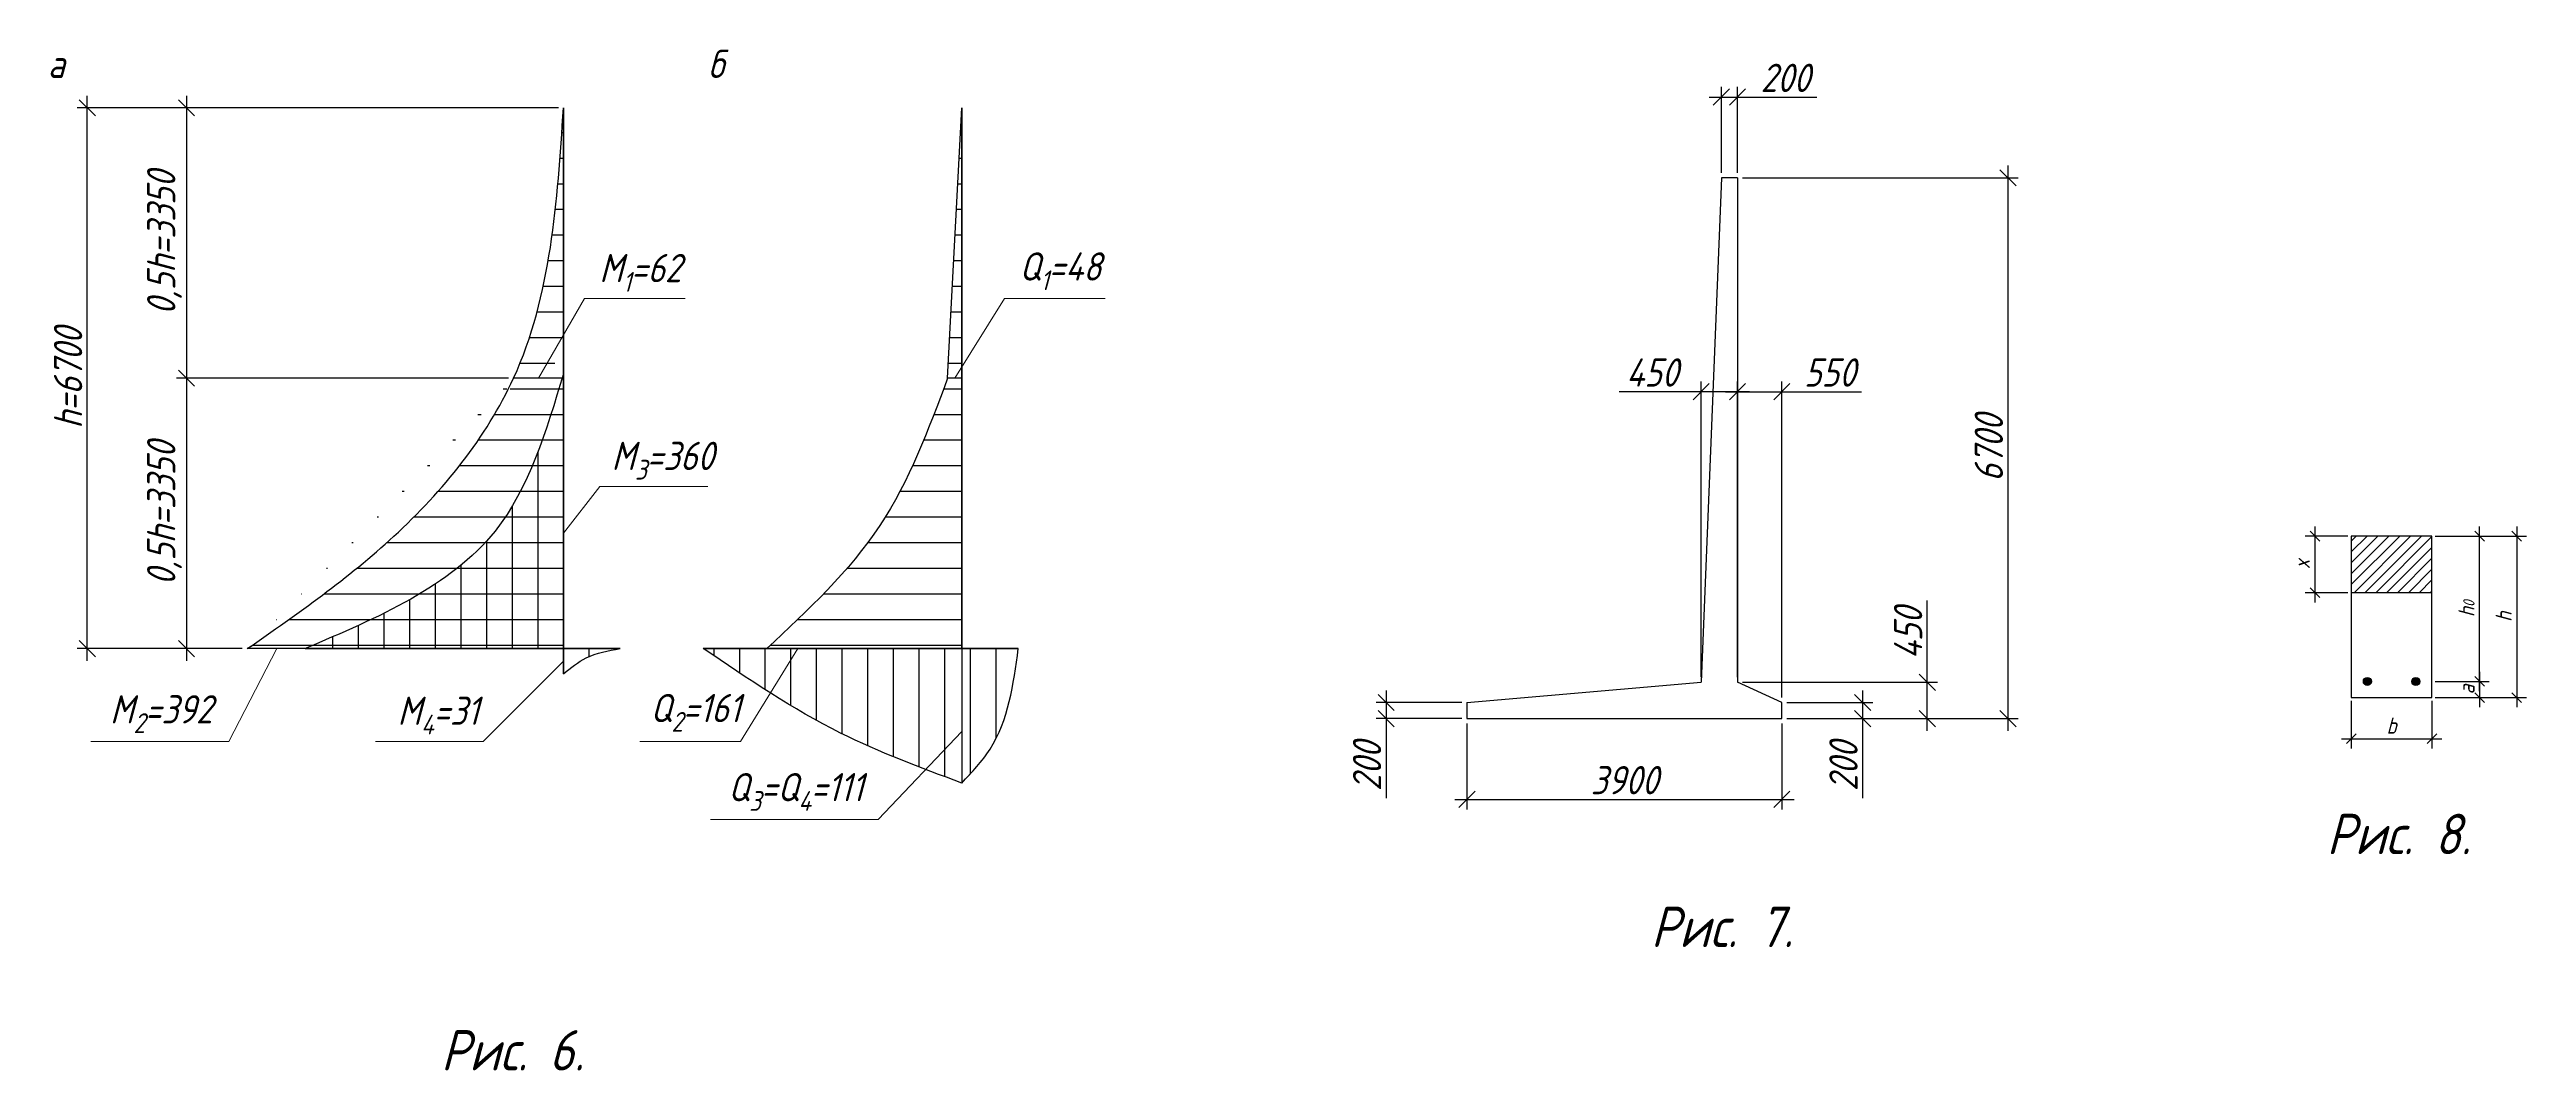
# Model space of a CAD drawing. Header units: millimetres. Extents: x -1004 to 900128, y -352756 to 107728.
# Drawn here: x 95748 to 126420, y -39 to 12608 of the extents above; entities that cross this region are included whole.
import ezdxf

# ---------------------------------------------------------------- set-up
doc = ezdxf.new("R2010")
doc.units = ezdxf.units.MM
doc.linetypes.add('ACAD_ISO02W100', pattern=[15, 12, -3])
for name, color, linetype, lineweight in [('basic', 95, 'Continuous', 30), ('hatch', 117, 'ACAD_ISO02W100', 25), ('hatching', 225, 'Continuous', 20), ('size', 45, 'Continuous', 20), ('text', 13, 'Continuous', 20), ('thick', 42, 'Continuous', 35), ('thin', 153, 'Continuous', 18)]:
    doc.layers.add(name, color=color, linetype=linetype, lineweight=lineweight)
doc.styles.add('Structures', font='isocpeur.ttf', dxfattribs={"width": 0.85, "oblique": 15})
doc.styles.add('structures 5', font='isocpeur.ttf', dxfattribs={"width": 0.85, "oblique": 15, "height": 5})
doc.dimstyles.new('structures 2.5', dxfattribs={"dimtxt": 2, "dimasz": 1.2, "dimexe": 1.2, "dimexo": 0.4, "dimtad": 1, "dimtxsty": 'Structures', "dimblk": 'OBLIQUE', "dimcen": 2.5, "dimdle": 1.2, "dimadec": 0, "dimazin": 0, "dimtfac": 1, "dimtmove": 0, "dimatfit": 3, "dimfxl": 1, "dimarcsym": 0})
doc.dimstyles.new('structures 3.5', dxfattribs={"dimtxt": 3.5, "dimasz": 2, "dimexe": 1.25, "dimexo": 0.625, "dimtad": 1, "dimtxsty": 'Structures', "dimblk": 'OBLIQUE', "dimcen": 2.5, "dimdle": 1.5, "dimadec": 0, "dimazin": 0, "dimtfac": 1, "dimtmove": 0, "dimatfit": 3, "dimfxl": 1, "dimarcsym": 0})
pattern_1 = [(90, (6863.791802415362, 151.3693740683375), (-317.5, 0), [])]

# ---------------------------------------------------------------- blocks, each defined once
blk = doc.blocks.new('_Oblique')
at = {"color": 0, "linetype": 'ByBlock', "lineweight": -2}
blk.add_line((-0.5, -0.5), (0.5, 0.5), dxfattribs=at)
blk = doc.blocks.new('*D57')
at = {"layer": 'Defpoints', "color": 0, "transparency": 16777216}
for p in [(96214.92317292208, 11886.8180392996), (102112.0523608328, 11886.8180392996), (98197.05236083278, 5186.818039299595)]:
    blk.add_point(p, dxfattribs=at)
at = {"layer": 'size', "color": 0, "lineweight": -2, "transparency": 16777216}
for p, q in [((96214.92317292208, 5036.818039299594), (96214.92317292208, 12036.8180392996)), ((102049.5523608328, 11886.8180392996), (96089.92317292208, 11886.8180392996)), ((98134.55236083278, 5186.818039299595), (96089.92317292208, 5186.818039299594))]:
    blk.add_line(p, q, dxfattribs=at)
at = {"layer": 'size', "color": 0, "lineweight": -2, "transparency": 16777216, "xscale": 200, "yscale": 200, "zscale": 200}
for p, rotation in [((96214.92317292208, 11886.8180392996), 90), ((96214.92317292208, 5186.818039299594), 270)]:
    blk.add_blockref('_Oblique', p, dxfattribs=dict(at, rotation=rotation))
at = {"layer": 'size', "color": 0, "transparency": 16777216, "insert": (95977.42317292206, 8536.818039299567), "char_height": 350, "attachment_point": 5, "rotation": 90, "style": 'Structures'}
blk.add_mtext('h=6700', dxfattribs=at)
blk = doc.blocks.new('*D58')
at = {"layer": 'Defpoints', "color": 0, "transparency": 16777216}
for p in [(102112.0523608328, 11886.8180392996), (97443.79180241568, 8536.818039299596), (101494.0523608328, 8536.818039299596)]:
    blk.add_point(p, dxfattribs=at)
at = {"layer": 'size', "color": 0, "lineweight": -2, "transparency": 16777216}
for p, q in [((97443.79180241568, 12036.8180392996), (97443.79180241568, 8386.818039299596)), ((102049.5523608328, 11886.8180392996), (97318.79180241568, 11886.8180392996)), ((101431.5523608328, 8536.818039299596), (97318.79180241568, 8536.818039299596))]:
    blk.add_line(p, q, dxfattribs=at)
at = {"layer": 'size', "color": 0, "lineweight": -2, "transparency": 16777216, "xscale": 200, "yscale": 200, "zscale": 200}
for p, rotation in [((97443.79180241568, 11886.8180392996), 90), ((97443.79180241568, 8536.818039299596), 270)]:
    blk.add_blockref('_Oblique', p, dxfattribs=dict(at, rotation=rotation))
at = {"layer": 'size', "color": 0, "transparency": 16777216, "insert": (97171.29180241567, 10211.81803929957), "char_height": 350, "attachment_point": 5, "rotation": 90, "style": 'Structures'}
blk.add_mtext('0,5h=3350', dxfattribs=at)
blk = doc.blocks.new('*D59')
at = {"layer": 'Defpoints', "color": 0, "transparency": 16777216}
for p in [(98033.79180241548, 8536.818039299595), (97443.79180241565, 5186.818039299595), (98197.05236083278, 5186.818039299595)]:
    blk.add_point(p, dxfattribs=at)
at = {"layer": 'size', "color": 0, "lineweight": -2, "transparency": 16777216}
for p, q in [((97443.79180241565, 8686.818039299595), (97443.79180241565, 5036.818039299595)), ((97971.29180241548, 8536.818039299595), (97318.79180241565, 8536.818039299595)), ((98134.55236083278, 5186.818039299595), (97318.79180241565, 5186.818039299595))]:
    blk.add_line(p, q, dxfattribs=at)
at = {"layer": 'size', "color": 0, "lineweight": -2, "transparency": 16777216, "xscale": 200, "yscale": 200, "zscale": 200}
for p, rotation in [((97443.79180241565, 8536.818039299595), 90), ((97443.79180241565, 5186.818039299595), 270)]:
    blk.add_blockref('_Oblique', p, dxfattribs=dict(at, rotation=rotation))
at = {"layer": 'size', "color": 0, "transparency": 16777216, "insert": (97171.29180241564, 6861.818039299565), "char_height": 350, "attachment_point": 5, "rotation": 90, "style": 'Structures'}
blk.add_mtext('0,5h=3350', dxfattribs=at)
blk = doc.blocks.new('*D60')
at = {"layer": 'Defpoints', "color": 0, "transparency": 16777216}
for p in [(117200.0000000001, 4520.000000000002), (117200.0000000001, 4320.000000000002), (118200.0000000001, 4320.000000000002)]:
    blk.add_point(p, dxfattribs=at)
at = {"layer": 'size', "color": 0, "lineweight": -2, "transparency": 16777216}
for p, q in [((118200.0000000001, 4670.000000000002), (118200.0000000001, 4320.000000000002)), ((117262.5000000001, 4520.000000000002), (118325.0000000001, 4520.000000000002)), ((117262.5000000001, 4320.000000000002), (118325.0000000001, 4320.000000000002)), ((118200.0000000001, 4320.000000000002), (118200.0000000001, 3335.967782649109))]:
    blk.add_line(p, q, dxfattribs=at)
at = {"layer": 'size', "color": 0, "lineweight": -2, "transparency": 16777216, "xscale": 200, "yscale": 200, "zscale": 200}
for p, rotation in [((118200.0000000001, 4520.000000000002), 90), ((118200.0000000001, 4320.000000000002), 270)]:
    blk.add_blockref('_Oblique', p, dxfattribs=dict(at, rotation=rotation))
at = {"layer": 'size', "color": 0, "transparency": 16777216, "insert": (117962.5, 3727.983891324521), "char_height": 350, "attachment_point": 5, "rotation": 90, "style": 'Structures'}
blk.add_mtext('200', dxfattribs=at)
blk = doc.blocks.new('*D61')
at = {"layer": 'Defpoints', "color": 0, "transparency": 16777216}
for p in [(113300, 4320), (117200, 4320), (117200, 3320)]:
    blk.add_point(p, dxfattribs=at)
at = {"layer": 'size', "color": 0, "lineweight": -2, "transparency": 16777216}
for p, q in [((113300, 4257.5), (113300, 3195)), ((117200, 4257.5), (117200, 3195)), ((113150, 3320), (117350, 3320))]:
    blk.add_line(p, q, dxfattribs=at)
at = {"layer": 'size', "color": 0, "lineweight": -2, "transparency": 16777216, "xscale": 200, "yscale": 200, "zscale": 200, "rotation": 180}
blk.add_blockref('_Oblique', (113300, 3320), dxfattribs=at)
at = {"layer": 'size', "color": 0, "lineweight": -2, "transparency": 16777216, "xscale": 200, "yscale": 200, "zscale": 200}
blk.add_blockref('_Oblique', (117200, 3320), dxfattribs=at)
at = {"layer": 'size', "color": 0, "transparency": 16777216, "insert": (115250, 3557.5), "char_height": 350, "attachment_point": 5, "style": 'Structures'}
blk.add_mtext('3900', dxfattribs=at)
blk = doc.blocks.new('*D62')
at = {"layer": 'Defpoints', "color": 0, "transparency": 16777216}
for p in [(112300.0000000001, 4320.000000000001), (113300.0000000001, 4520.000000000002), (113300.0000000001, 4320.000000000002)]:
    blk.add_point(p, dxfattribs=at)
at = {"layer": 'size', "color": 0, "lineweight": -2, "transparency": 16777216}
for p, q in [((112300.0000000001, 4670.000000000001), (112300.0000000001, 4320.000000000001)), ((113237.5000000001, 4520.000000000002), (112175.0000000001, 4520.000000000001)), ((113237.5000000001, 4320.000000000002), (112175.0000000001, 4320.000000000001)), ((112300.0000000001, 4320.000000000001), (112300.0000000001, 3335.967782649108))]:
    blk.add_line(p, q, dxfattribs=at)
at = {"layer": 'size', "color": 0, "lineweight": -2, "transparency": 16777216, "xscale": 200, "yscale": 200, "zscale": 200}
for p, rotation in [((112300.0000000001, 4520.000000000001), 90), ((112300.0000000001, 4320.000000000001), 270)]:
    blk.add_blockref('_Oblique', p, dxfattribs=dict(at, rotation=rotation))
at = {"layer": 'size', "color": 0, "transparency": 16777216, "insert": (112062.5, 3727.983891324522), "char_height": 350, "attachment_point": 5, "rotation": 90, "style": 'Structures'}
blk.add_mtext('200', dxfattribs=at)
blk = doc.blocks.new('*D63')
at = {"layer": 'Defpoints', "color": 0, "transparency": 16777216}
for p in [(116650.0000000001, 4770.000000000002), (119000.0000000001, 4770.000000000003), (117200.0000000001, 4320.000000000002)]:
    blk.add_point(p, dxfattribs=at)
at = {"layer": 'size', "color": 0, "lineweight": -2, "transparency": 16777216}
for p, q in [((119000.0000000001, 4770.000000000003), (119000.0000000001, 5783.782217350895)), ((116712.5000000001, 4770.000000000002), (119125.0000000001, 4770.000000000003)), ((119000.0000000001, 4170.000000000002), (119000.0000000001, 4770.000000000003)), ((117262.5000000001, 4320.000000000002), (119125.0000000001, 4320.000000000002))]:
    blk.add_line(p, q, dxfattribs=at)
at = {"layer": 'size', "color": 0, "lineweight": -2, "transparency": 16777216, "xscale": 200, "yscale": 200, "zscale": 200}
for p, rotation in [((119000.0000000001, 4770.000000000003), 90), ((119000.0000000001, 4320.000000000002), 270)]:
    blk.add_blockref('_Oblique', p, dxfattribs=dict(at, rotation=rotation))
at = {"layer": 'size', "color": 0, "transparency": 16777216, "insert": (118762.5, 5376.891108675414), "char_height": 350, "attachment_point": 5, "rotation": 90, "style": 'Structures'}
blk.add_mtext('450', dxfattribs=at)
blk = doc.blocks.new('*D64')
at = {"layer": 'Defpoints', "color": 0, "transparency": 16777216}
for p in [(116650.0000000001, 11020), (120000.0000000001, 11020.00000000001), (117200.0000000001, 4320.000000000002)]:
    blk.add_point(p, dxfattribs=at)
at = {"layer": 'size', "color": 0, "lineweight": -2, "transparency": 16777216}
for p, q in [((120000.0000000001, 4170.000000000002), (120000.0000000001, 11170.00000000001)), ((116712.5000000001, 11020), (120125.0000000001, 11020.00000000001)), ((117262.5000000001, 4320.000000000002), (120125.0000000001, 4320.000000000002))]:
    blk.add_line(p, q, dxfattribs=at)
at = {"layer": 'size', "color": 0, "lineweight": -2, "transparency": 16777216, "xscale": 200, "yscale": 200, "zscale": 200}
for p, rotation in [((120000.0000000001, 11020.00000000001), 90), ((120000.0000000001, 4320.000000000002), 270)]:
    blk.add_blockref('_Oblique', p, dxfattribs=dict(at, rotation=rotation))
at = {"layer": 'size', "color": 0, "transparency": 16777216, "insert": (119762.5, 7669.999999999968), "char_height": 350, "attachment_point": 5, "rotation": 90, "style": 'Structures'}
blk.add_mtext('6700', dxfattribs=at)
blk = doc.blocks.new('*D65')
at = {"layer": 'Defpoints', "color": 0, "transparency": 16777216}
for p in [(117200, 8370), (116650, 4770), (117200, 4520)]:
    blk.add_point(p, dxfattribs=at)
at = {"layer": 'size', "color": 0, "lineweight": -2, "transparency": 16777216}
for p, q in [((116500, 8370), (117200, 8370)), ((116650, 4832.5), (116650, 8495)), ((117200, 4582.5), (117200, 8495)), ((117200, 8370), (118184.0322173509, 8370))]:
    blk.add_line(p, q, dxfattribs=at)
at = {"layer": 'size', "color": 0, "lineweight": -2, "transparency": 16777216, "xscale": 200, "yscale": 200, "zscale": 200, "rotation": 180}
blk.add_blockref('_Oblique', (116650, 8370), dxfattribs=at)
at = {"layer": 'size', "color": 0, "lineweight": -2, "transparency": 16777216, "xscale": 200, "yscale": 200, "zscale": 200}
blk.add_blockref('_Oblique', (117200, 8370), dxfattribs=at)
at = {"layer": 'size', "color": 0, "transparency": 16777216, "insert": (117792.0161086755, 8607.5), "char_height": 350, "attachment_point": 5, "style": 'Structures'}
blk.add_mtext('550', dxfattribs=at)
blk = doc.blocks.new('*D66')
at = {"layer": 'Defpoints', "color": 0, "transparency": 16777216}
for p in [(116200, 8370), (116200, 4770), (116650, 4770)]:
    blk.add_point(p, dxfattribs=at)
at = {"layer": 'size', "color": 0, "lineweight": -2, "transparency": 16777216}
for p, q in [((116200, 8370), (115186.2177826491, 8370)), ((116200, 4832.5), (116200, 8495)), ((116800, 8370), (116200, 8370)), ((116650, 4832.5), (116650, 8495))]:
    blk.add_line(p, q, dxfattribs=at)
at = {"layer": 'size', "color": 0, "lineweight": -2, "transparency": 16777216, "xscale": 200, "yscale": 200, "zscale": 200, "rotation": 180}
blk.add_blockref('_Oblique', (116200, 8370), dxfattribs=at)
at = {"layer": 'size', "color": 0, "lineweight": -2, "transparency": 16777216, "xscale": 200, "yscale": 200, "zscale": 200}
blk.add_blockref('_Oblique', (116650, 8370), dxfattribs=at)
at = {"layer": 'size', "color": 0, "transparency": 16777216, "insert": (115593.1088913245, 8607.5), "char_height": 350, "attachment_point": 5, "style": 'Structures'}
blk.add_mtext('450', dxfattribs=at)
blk = doc.blocks.new('*D67')
at = {"layer": 'Defpoints', "color": 0, "transparency": 16777216}
for p in [(116650, 12020), (116450, 11020), (116650, 11020)]:
    blk.add_point(p, dxfattribs=at)
at = {"layer": 'size', "color": 0, "lineweight": -2, "transparency": 16777216}
for p, q in [((116300, 12020), (116650, 12020)), ((116450, 11082.5), (116450, 12145)), ((116650, 11082.5), (116650, 12145)), ((116650, 12020), (117634.0322173509, 12020))]:
    blk.add_line(p, q, dxfattribs=at)
at = {"layer": 'size', "color": 0, "lineweight": -2, "transparency": 16777216, "xscale": 200, "yscale": 200, "zscale": 200, "rotation": 180}
blk.add_blockref('_Oblique', (116450, 12020), dxfattribs=at)
at = {"layer": 'size', "color": 0, "lineweight": -2, "transparency": 16777216, "xscale": 200, "yscale": 200, "zscale": 200}
blk.add_blockref('_Oblique', (116650, 12020), dxfattribs=at)
at = {"layer": 'size', "color": 0, "transparency": 16777216, "insert": (117242.0161086755, 12257.5), "char_height": 350, "attachment_point": 5, "style": 'Structures'}
blk.add_mtext('200', dxfattribs=at)
blk = doc.blocks.new('*D68')
at = {"layer": 'Defpoints', "color": 0, "transparency": 16777216}
for p in [(124250, 4580), (125250, 4580), (125250, 4070)]:
    blk.add_point(p, dxfattribs=at)
at = {"layer": 'size', "color": 0, "lineweight": -2, "transparency": 16777216}
for p, q in [((124250, 4540), (124250, 3950)), ((125250, 4540), (125250, 3950)), ((124130, 4070), (125370, 4070))]:
    blk.add_line(p, q, dxfattribs=at)
at = {"layer": 'size', "color": 0, "lineweight": -2, "transparency": 16777216, "xscale": 120, "yscale": 120, "zscale": 120, "rotation": 180}
blk.add_blockref('_Oblique', (124250, 4070), dxfattribs=at)
at = {"layer": 'size', "color": 0, "lineweight": -2, "transparency": 16777216, "xscale": 120, "yscale": 120, "zscale": 120}
blk.add_blockref('_Oblique', (125250, 4070), dxfattribs=at)
at = {"layer": 'size', "color": 0, "transparency": 16777216, "insert": (124750, 4232.5), "char_height": 200, "attachment_point": 5, "style": 'Structures'}
blk.add_mtext('b', dxfattribs=at)
blk = doc.blocks.new('*D69')
at = {"layer": 'Defpoints', "color": 0, "transparency": 16777216}
for p in [(125250.0000000001, 4780.000000000002), (125250.0000000001, 4580.000000000002), (125840.0000000002, 4580.000000000002)]:
    blk.add_point(p, dxfattribs=at)
at = {"layer": 'size', "color": 0, "lineweight": -2, "transparency": 16777216}
for p, q in [((125290.0000000001, 4780.000000000002), (125960.0000000002, 4780.000000000002)), ((125840.0000000002, 4900.000000000002), (125840.0000000002, 4460.000000000002)), ((125290.0000000001, 4580.000000000002), (125960.0000000002, 4580.000000000002))]:
    blk.add_line(p, q, dxfattribs=at)
at = {"layer": 'size', "color": 0, "lineweight": -2, "transparency": 16777216, "xscale": 120, "yscale": 120, "zscale": 120}
for p, rotation in [((125840.0000000002, 4780.000000000002), 90), ((125840.0000000002, 4580.000000000002), 270)]:
    blk.add_blockref('_Oblique', p, dxfattribs=dict(at, rotation=rotation))
at = {"layer": 'size', "color": 0, "transparency": 16777216, "insert": (125677.5000000002, 4679.999999999965), "char_height": 200, "attachment_point": 5, "rotation": 90, "style": 'Structures'}
blk.add_mtext('a', dxfattribs=at)
blk = doc.blocks.new('*D70')
at = {"layer": 'Defpoints', "color": 0, "transparency": 16777216}
for p in [(125250.0000000001, 6580.000000000004), (125840.0000000004, 6580.000000000004), (125250.0000000001, 4780.000000000002)]:
    blk.add_point(p, dxfattribs=at)
at = {"layer": 'size', "color": 0, "lineweight": -2, "transparency": 16777216}
for p, q in [((125290.0000000001, 6580.000000000004), (125960.0000000004, 6580.000000000004)), ((125840.0000000004, 4660.000000000002), (125840.0000000004, 6700.000000000004)), ((125290.0000000001, 4780.000000000002), (125960.0000000004, 4780.000000000002))]:
    blk.add_line(p, q, dxfattribs=at)
at = {"layer": 'size', "color": 0, "lineweight": -2, "transparency": 16777216, "xscale": 120, "yscale": 120, "zscale": 120}
for p, rotation in [((125840.0000000004, 6580.000000000004), 90), ((125840.0000000004, 4780.000000000002), 270)]:
    blk.add_blockref('_Oblique', p, dxfattribs=dict(at, rotation=rotation))
at = {"layer": 'size', "color": 0, "transparency": 16777216, "insert": (125677.5000000003, 5679.999999999965), "char_height": 200, "attachment_point": 5, "rotation": 90, "style": 'Structures'}
blk.add_mtext('h{\\H0.7x;\\S^ 0;}', dxfattribs=at)
blk = doc.blocks.new('*D71')
at = {"layer": 'Defpoints', "color": 0, "transparency": 16777216}
for p in [(125250.0000000001, 6580.000000000004), (125250.0000000001, 4580.000000000004), (126300.0000000002, 4580.000000000004)]:
    blk.add_point(p, dxfattribs=at)
at = {"layer": 'size', "color": 0, "lineweight": -2, "transparency": 16777216}
for p, q in [((125290.0000000001, 6580.000000000004), (126420.0000000002, 6580.000000000004)), ((126300.0000000002, 6700.000000000004), (126300.0000000002, 4460.000000000004)), ((125290.0000000001, 4580.000000000004), (126420.0000000002, 4580.000000000004))]:
    blk.add_line(p, q, dxfattribs=at)
at = {"layer": 'size', "color": 0, "lineweight": -2, "transparency": 16777216, "xscale": 120, "yscale": 120, "zscale": 120}
for p, rotation in [((126300.0000000002, 6580.000000000004), 90), ((126300.0000000002, 4580.000000000004), 270)]:
    blk.add_blockref('_Oblique', p, dxfattribs=dict(at, rotation=rotation))
at = {"layer": 'size', "color": 0, "transparency": 16777216, "insert": (126137.5000000001, 5579.999999999967), "char_height": 200, "attachment_point": 5, "rotation": 90, "style": 'Structures'}
blk.add_mtext('h', dxfattribs=at)
blk = doc.blocks.new('*D72')
at = {"layer": 'Defpoints', "color": 0, "transparency": 16777216}
for p in [(124250.0000000001, 6580.000000000004), (123800.0000000002, 5880.000000000002), (124250.0000000001, 5880.000000000002)]:
    blk.add_point(p, dxfattribs=at)
at = {"layer": 'size', "color": 0, "lineweight": -2, "transparency": 16777216}
for p, q in [((124210.0000000001, 6580.000000000004), (123680.0000000002, 6580.000000000004)), ((123800.0000000002, 6700.000000000004), (123800.0000000002, 5760.000000000002)), ((124210.0000000001, 5880.000000000002), (123680.0000000002, 5880.000000000002))]:
    blk.add_line(p, q, dxfattribs=at)
at = {"layer": 'size', "color": 0, "lineweight": -2, "transparency": 16777216, "xscale": 120, "yscale": 120, "zscale": 120}
for p, rotation in [((123800.0000000002, 6580.000000000004), 90), ((123800.0000000002, 5880.000000000002), 270)]:
    blk.add_blockref('_Oblique', p, dxfattribs=dict(at, rotation=rotation))
at = {"layer": 'size', "color": 0, "transparency": 16777216, "insert": (123637.5000000001, 6229.999999999967), "char_height": 200, "attachment_point": 5, "rotation": 90, "style": 'Structures'}
blk.add_mtext('x', dxfattribs=at)

msp = doc.modelspace()

# ---------------------------------------------------------------- hatches: boundary and pattern name
at = {"layer": 'basic'}
h = msp.add_hatch(dxfattribs=at)
h.set_pattern_fill('ANSI31', color=256, scale=100, angle=315)
h.set_pattern_definition([(0, (6863.791802415362, 151.3693740683375), (8.526512829121202e-14, 317.5), [])])
edge = h.paths.add_edge_path()
edge.add_line((102112.0523608327, 8536.818039299593), (101494.0523608327, 8536.818039299593))
edge.add_spline(control_points=[(101494.0523608327, 8536.818039299593), (101157.8459123135, 7800.729523932707), (100116.7140027255, 6523.651580047463), (98821.49728032883, 5621.675357128196), (98197.05236083275, 5186.818039299593)], knot_values=[0, 0, 0, 9.094947017729282e-13, 2456.252634354829, 4742.864074920832, 4742.864074920832, 4742.864074920832, 4742.864074920832], degree=3, periodic=0)
edge.add_line((98197.05236083275, 5186.818039299593), (102112.0523608327, 5186.818039299593))
edge.add_line((102112.0523608327, 5186.818039299593), (102112.0523608327, 8536.818039299593))
edge = h.paths.add_edge_path()
edge.add_spline(control_points=[(102112.0523608327, 11886.81803929959), (102036.1912936499, 10722.25111304753), (101960.330226467, 9557.68418679547), (101494.0523608327, 8536.818039299593)], knot_values=[0, 0, 0, 0, 3406.526676836684, 3406.526676836684, 3406.526676836684, 3406.526676836684], degree=3, periodic=0)
edge.add_line((101494.0523608327, 8536.818039299593), (101803.0523608327, 8536.818039299593))
edge.add_line((101803.0523608327, 8536.818039299593), (102112.0523608327, 8825.58621349122))
edge.add_line((102112.0523608327, 8825.58621349122), (102112.0523608327, 11886.81803929959))
h = msp.add_hatch(dxfattribs=at)
h.set_pattern_fill('ANSI31', color=256, scale=100, angle=315)
h.set_pattern_definition([(0, (5233.791802415348, 151.3693740683375), (8.526512829121202e-14, 317.5), [])])
edge = h.paths.add_edge_path()
edge.add_line((107043.7918024154, 8536.818039299593), (106868.7918024154, 8536.818039299593))
edge.add_spline(control_points=[(106868.7918024154, 8536.818039299593), (106631.4133842152, 7899.979151504234), (106149.5212663985, 6607.158840902175), (105140.680857308, 5664.915510136685), (104628.7918024154, 5186.818039299592)], knot_values=[0, 0, 0, 0, 2009.443412837147, 4079.288038007142, 4079.288038007142, 4079.288038007142, 4079.288038007142], degree=3, periodic=0)
edge.add_line((104628.7918024154, 5186.818039299593), (107043.7918024154, 5186.818039299593))
edge.add_line((107043.7918024154, 5186.818039299593), (107043.7918024154, 8536.818039299593))
h.paths.add_polyline_path([(107043.7918024154, 11886.81803929959), (106868.7918024154, 8536.818039299593), (107043.7918024154, 8536.818039299593)])
h = msp.add_hatch(dxfattribs=at)
h.set_pattern_fill('ANSI31', color=256, scale=100, angle=45)
h.set_pattern_definition(pattern_1)
edge = h.paths.add_edge_path()
edge.add_line((102112.0523608327, 8536.818039299593), (102095.7975800059, 8536.818039299593))
edge.add_spline(control_points=[(102095.7975800059, 8536.81803929962), (101887.7363681975, 7845.982594334974), (101389.8091268398, 6241.728455457865), (99813.7057257469, 5570.698951042563), (98912.05236083275, 5186.818039299593)], knot_values=[53.91940055703866, 53.91940055703866, 53.91940055703866, 53.91940055703866, 2123.558099905938, 4890.400115360955, 4890.400115360955, 4890.400115360955, 4890.400115360955], degree=3, periodic=0)
edge.add_line((98912.05236083275, 5186.818039299593), (102112.0523608327, 5186.818039299593))
edge.add_line((102112.0523608327, 5186.818039299593), (102112.0523608327, 8536.818039299593))
h = msp.add_hatch(dxfattribs=at)
h.set_pattern_fill('ANSI31', color=256, scale=100, angle=45)
h.set_pattern_definition(pattern_1)
edge = h.paths.add_edge_path()
edge.add_spline(control_points=[(102112.0523608327, 4874.818039299593), (102202.3271994046, 4948.078944714975), (102406.6267689251, 5113.874549291273), (102666.8276828272, 5160.689459702003), (102812.0523608327, 5186.818039299593)], knot_values=[0, 0, 0, 0, 343.5251666801979, 777.4264100885371, 777.4264100885371, 777.4264100885371, 777.4264100885371], degree=3, periodic=0)
edge.add_line((102812.0523608327, 5186.818039299593), (102112.0523608327, 5186.818039299593))
edge.add_line((102112.0523608327, 5186.818039299593), (102112.0523608327, 4874.818039299593))
h = msp.add_hatch(dxfattribs=at)
h.set_pattern_fill('ANSI31', color=256, scale=100, angle=45)
h.set_pattern_definition([(90, (5233.791802415348, 151.3693740683375), (-317.5, 0), [])])
edge = h.paths.add_edge_path()
edge.add_line((104628.7918024154, 5186.818039299593), (103843.7918024154, 5186.818039299593))
edge.add_spline(control_points=[(103843.7918024154, 5186.818039299593), (104397.1680787511, 4812.269603517832), (105400.544255757, 4133.142229126719), (106535.0031659909, 3711.098590235409), (107043.7918024154, 3521.818039299593)], knot_values=[0, 0, 0, 0, 1995.736182874308, 3618.648335892401, 3618.648335892401, 3618.648335892401, 3618.648335892401], degree=3, periodic=0)
edge.add_line((107043.7918024154, 3521.818039299593), (107043.7918024154, 5186.818039299593))
edge.add_line((107043.7918024154, 5186.818039299593), (104628.7918024154, 5186.818039299593))
edge = h.paths.add_edge_path()
edge.add_spline(control_points=[(107043.7918024154, 3521.818039299593), (107170.4641812515, 3656.400624212487), (107597.0694728343, 4109.645786308747), (107683.2212014284, 4742.13473229089), (107743.7918024154, 5186.818039299593)], knot_values=[0, 0, 0, 0, 546.3728786334613, 1840.066187623786, 1840.066187623786, 1840.066187623786, 1840.066187623786], degree=3, periodic=0)
edge.add_line((107743.7918024154, 5186.818039299593), (107043.7918024154, 5186.818039299593))
edge.add_line((107043.7918024154, 5186.818039299593), (107043.7918024154, 3521.818039299593))
h = msp.add_hatch(color=256, dxfattribs=at)
h.dxf.hatch_style = 1
h.paths.add_polyline_path([(124450, 4830), (124450, 4780), (124500, 4780, 0.4142135623730951)])
h.paths.add_polyline_path([(124450, 4830, 0.4142135623730951), (124400, 4780), (124450, 4780)])
h.paths.add_polyline_path([(124450, 4780), (124400, 4780, 0.4142135623730951), (124450, 4730)])
h.paths.add_polyline_path([(124500, 4780), (124450, 4780), (124450, 4730, 0.4142135623730951)])
h = msp.add_hatch(color=256, dxfattribs=at)
h.dxf.hatch_style = 1
h.paths.add_polyline_path([(125050, 4830), (125050, 4780), (125100, 4780, 0.4142135623730951)])
h.paths.add_polyline_path([(125050, 4830, 0.4142135623730951), (125000, 4780), (125050, 4780)])
h.paths.add_polyline_path([(125050, 4780), (125000, 4780, 0.4142135623730951), (125050, 4730)])
h.paths.add_polyline_path([(125100, 4780), (125050, 4780), (125050, 4730, 0.4142135623730951)])
at = {"layer": 'hatching'}
h = msp.add_hatch(dxfattribs=at)
h.set_pattern_fill('ANSI31', color=256, scale=30)
h.set_pattern_definition([(45, (0, 0), (-67.35192090801866, 67.35192090801866), [])])
h.paths.add_polyline_path([(125250, 6580), (124250, 6580), (124250, 5880), (125250, 5880)])

# ---------------------------------------------------------------- linework, layer by layer
at = {"layer": 'basic'}
for p, q in [((106868.7918024154, 8536.818039299593), (107043.7918024154, 11886.81803929959)), ((116450, 11020), (116200, 4770)), ((116650, 11020), (116450, 11020)), ((116650, 11020), (116650, 4770)), ((102112.0523608327, 5186.818039299593), (102112.0523608327, 8590.818039299593)), ((102112.0523608327, 8536.818039299593), (101494.0523608327, 8536.818039299593)), ((107043.7918024154, 8536.818039299593), (106868.7918024154, 8536.818039299593)), ((125250, 6580), (124250, 6580)), ((124250, 6580), (124250, 4580)), ((125250, 4580), (125250, 6580)), ((102112.0523608327, 5186.818039299593), (98197.05236083275, 5186.818039299593)), ((102112.0523608327, 5186.818039299593), (102112.0523608327, 4874.818039299593)), ((107043.7918024154, 5186.818039299593), (104628.7918024154, 5186.818039299593)), ((107043.7918024154, 5186.818039299593), (107043.7918024154, 3521.818039299593)), ((113300, 4520), (116200, 4770)), ((117200, 4520), (116650, 4770)), ((113300, 4520), (113300, 4320)), ((113300, 4320), (117200, 4320)), ((117200, 4320), (117200, 4520)), ((124250, 4580), (125250, 4580))]:
    msp.add_line(p, q, dxfattribs=at)
for centre in [(124450, 4780), (125050, 4780)]:
    msp.add_circle(centre, 50, dxfattribs=at)
for points in [[(98197.05236083275, 5186.818039299593), (100011.3286625613, 6578.577135233107), (101494.0523608327, 8536.818039299593), (102112.0523608327, 11886.81803929959)], [(102112.0523608327, 8590.818039299593), (101264.1548134112, 6643.879737053576), (98912.05236083275, 5186.818039299593)], [(106868.7918024154, 8536.818039299593), (106028.7918024153, 6711.369374068337), (104628.7918024154, 5186.818039299592)], [(102112.0523608327, 4874.818039299593), (102393.7918024154, 5071.369374068337), (102812.0523608327, 5186.818039299593)], [(107043.7918024154, 3521.818039299593), (105543.7918024153, 4141.369374068337), (103843.7918024154, 5186.818039299593)], [(107043.7918024154, 3521.818039299593), (107393.7918024153, 3941.369374068337), (107743.7918024154, 5186.818039299593)]]:
    msp.add_spline(points, degree=3, dxfattribs=at)
at = {"layer": 'hatch', "ltscale": 0.1}
msp.add_line((125250, 5880), (124250, 5880), dxfattribs=at)
at = {"layer": 'thick'}
for p, q in [((102112.0523608327, 11886.81803929959), (102112.0523608327, 5186.818039299593)), ((107043.7918024154, 5186.818039299593), (107043.7918024154, 11886.81803929959)), ((98912.05236083275, 5186.818039299593), (102812.0523608327, 5186.818039299593)), ((103843.7918024154, 5186.818039299593), (107743.7918024154, 5186.818039299593))]:
    msp.add_line(p, q, dxfattribs=at)
at = {"layer": 'thin'}
for p, q in [((101803.0523608327, 8536.818039299593), (102373.7918024154, 9522.212399413751)), ((102373.7918024154, 9522.212399413751), (103620.5339970565, 9522.212399413751)), ((107574.7197400427, 9522.212399413751), (106956.2918024154, 8536.818039299593)), ((107574.7197400427, 9522.212399413751), (108821.4619346839, 9522.212399413751)), ((102563.7918024154, 7195.221846703207), (102112.0523608327, 6618.870810792767)), ((102563.7918024154, 7195.221846703207), (103897.6701322685, 7195.221846703207)), ((98563.93201906464, 5186.818039299593), (97968.69881884407, 4037.964728836378)), ((101117.6701322685, 4037.964728836378), (102112.0523608327, 5030.818039299593)), ((104303.7918024153, 4037.964728836378), (105013.7918024153, 5186.818039299593)), ((97968.69881884407, 4037.964728836378), (96259.74750901028, 4037.964728836378)), ((99783.79180241536, 4037.964728836378), (101117.6701322685, 4037.964728836378)), ((103057.0496077742, 4037.964728836378), (104303.7918024153, 4037.964728836378)), ((106008.9052527609, 3071.369374068337), (107043.7918024154, 4161.369374068337)), ((103933.7918024153, 3071.369374068337), (106008.9052527609, 3071.369374068337))]:
    msp.add_line(p, q, dxfattribs=at)

# ---------------------------------------------------------------- texts
at = {"layer": 'text', "attachment_point": 5, "style": 'structures 5'}
for s, insert, char_height, width in [('\\A1;б', (104000.3056479624, 12431.17998012895), 350, 361.7927245815808), ('\\A1;а', (95830.30564796238, 12431.17998012895), 350, 361.7927245815808), ('\\A1;M{\\H0.7x;\\S^ 1;}=62', (103063.6558247908, 9841.990552710544), 350, 1401.583920005622), ('\\A1;Q{\\H0.7x;\\S^ 1;}=48', (108264.5837624182, 9861.369374068337), 350, 1401.583920005622), ('\\A1;M{\\H0.7x;\\S^ 3;}=360', (103340.7919600028, 7515), 350, 1401.583920005622), ('\\A1;M{\\H0.7x;\\S^ 2;}=392', (97130.4526856333, 4375.755155397361), 350, 1514.967067832156), ('\\A1;Q{\\H0.7x;\\S^ 2;}=161', (103746.9136301496, 4391.369374068337), 350, 1401.583920005622), ('\\A1;M{\\H0.7x;\\S^ 4;}=31', (100560.7919600028, 4357.74288213317), 350, 1401.583920005622), ('\\A1;\\pxt3;Q{\\H0.7x;\\S^ 3;\\H1.42857x;=Q\\H0.7x;\\S^ 4;}=111', (104988.9052527609, 3411.369374068337), 350, 1401.583920005622), ('Рис. 8.', (124837.9487556356, 2890.189393939394), 500, 2515.897511271251), ('Рис. 7.', (116457.9487556356, 1740.189393939392), 500, 2515.897511271251), ('Рис. 6.', (101480.3056479624, 211.1799801289453), 500, 2515.897511271251)]:
    msp.add_mtext(s, dxfattribs=dict(at, insert=insert, char_height=char_height, width=width))

# ---------------------------------------------------------------- dimensions: what is measured, and where the dimension line sits
at = {"layer": 'size'}
for base, p1, p2, picture, middle in [((116650, 12020), (116450, 11020), (116650, 11020), '*D67', (117242.0161086755, 12257.5)), ((116200, 8370), (116650, 4770), (116200, 4770), '*D66', (115593.1088913245, 8607.5)), ((117200, 8370), (116650, 4770), (117200, 4520), '*D65', (117792.0161086755, 8607.5)), ((117200, 3320), (113300, 4320), (117200, 4320), '*D61', (115250, 3557.5))]:
    dim = msp.add_linear_dim(base=base, p1=p1, p2=p2, dimstyle='structures 3.5', dxfattribs=at)
    dim.commit()
    dim.dimension.update_dxf_attribs({"geometry": picture, "text_midpoint": middle})
for base, p1, p2, text, dimstyle, picture, middle in [((96214.92317292208, 11886.8180392996), (98197.05236083275, 5186.818039299593), (102112.0523608327, 11886.81803929959), 'h=<>', 'structures 3.5', '*D57', (95977.42317292206, 8536.818039299567)), ((97443.79180241568, 8536.818039299596), (102112.0523608327, 11886.81803929959), (101494.0523608327, 8536.818039299593), '0,5h=<>', 'structures 3.5', '*D58', (97171.29180241567, 10211.81803929957)), ((97443.79180241565, 5186.818039299595), (98033.79180241545, 8536.818039299591), (98197.05236083275, 5186.818039299593), '0,5h=<>', 'structures 3.5', '*D59', (97171.29180241564, 6861.818039299565)), ((123800.0000000002, 5880.000000000002), (124250, 6580), (124250, 5880), 'x', 'structures 2.5', '*D72', (123637.5000000001, 6229.999999999967)), ((125840.0000000004, 6580.000000000004), (125250, 4780), (125250, 6580), 'h{\\H0.7x;\\S^ 0;}', 'structures 2.5', '*D70', (125677.5000000003, 5679.999999999965)), ((126300.0000000002, 4580.000000000004), (125250, 6580), (125250, 4580.000000000002), 'h', 'structures 2.5', '*D71', (126137.5000000001, 5579.999999999967))]:
    dim = msp.add_linear_dim(base=base, p1=p1, p2=p2, angle=90, text=text, dimstyle=dimstyle, dxfattribs=at)
    dim.commit()
    dim.dimension.update_dxf_attribs({"geometry": picture, "text_midpoint": middle})
for base, p1, p2, picture, middle in [((120000.0000000001, 11020.00000000001), (117200, 4320), (116650, 11020), '*D64', (119762.5, 7669.999999999968)), ((119000.0000000001, 4770.000000000003), (117200, 4320), (116650, 4770), '*D63', (118762.5, 5376.891108675414)), ((112300.0000000001, 4320.000000000001), (113300, 4520), (113300, 4320), '*D62', (112062.5, 3727.983891324522)), ((118200.0000000001, 4320.000000000002), (117200, 4520), (117200, 4320), '*D60', (117962.5, 3727.983891324521))]:
    dim = msp.add_linear_dim(base=base, p1=p1, p2=p2, angle=90, dimstyle='structures 3.5', dxfattribs=at)
    dim.commit()
    dim.dimension.update_dxf_attribs({"geometry": picture, "text_midpoint": middle})
dim = msp.add_linear_dim(base=(125840.0000000002, 4580.000000000002), p1=(125250, 4780), p2=(125250, 4580), angle=90, text='a', dimstyle='structures 2.5', dxfattribs=at)
dim.commit()
dim.dimension.update_dxf_attribs({"geometry": '*D69', "text_midpoint": (125840.0000000002, 4679.999999999965), "dimtype": 160})
dim = msp.add_linear_dim(base=(125250, 4070), p1=(124250, 4580), p2=(125250, 4580), text='b', dimstyle='structures 2.5', dxfattribs=at)
dim.commit()
dim.dimension.update_dxf_attribs({"geometry": '*D68', "text_midpoint": (124750, 4232.5)})

doc.saveas('drawing.dxf')
